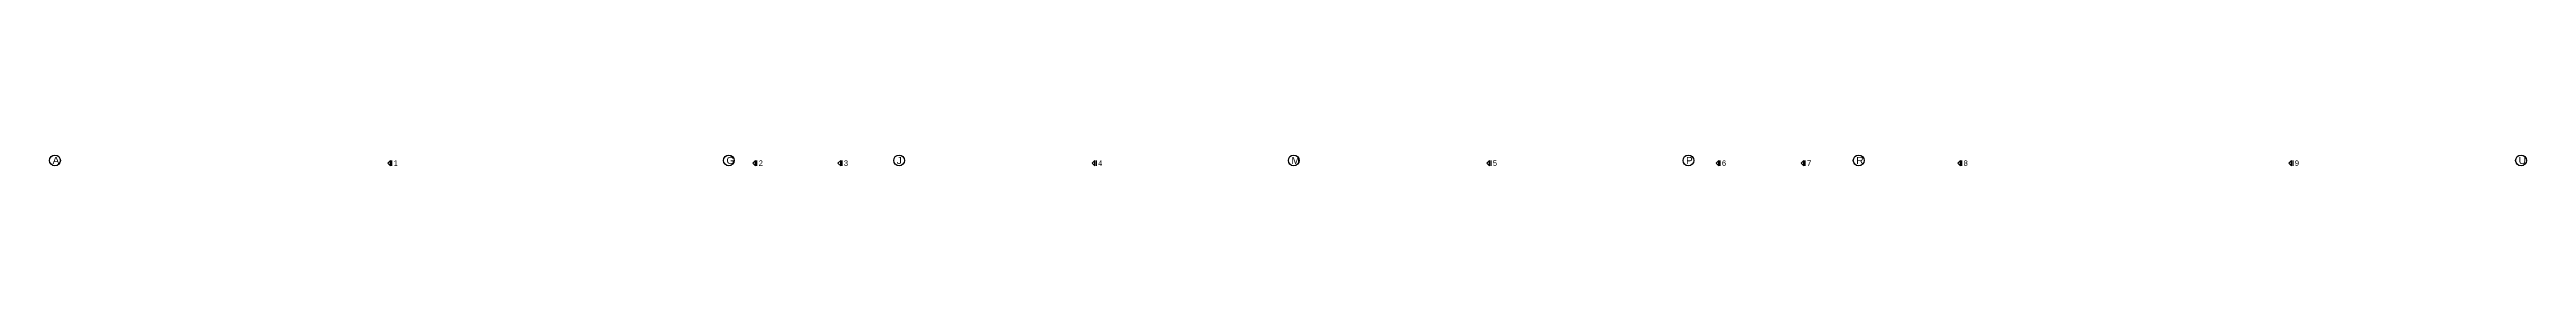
# Model space of a CAD drawing. Extents: x 0 to 98, y 3 to 248.
# Drawn here: x 0.93 to 35.26, y 178.59 to 178.74 of the extents above; entities that cross this region are included whole.
import ezdxf

# ---------------------------------------------------------------- set-up
doc = ezdxf.new("R2010")
doc.units = 0
for name, color, linetype in [('Axisline', 1, 'CONTINUOUS'), ('Axisline_Name', 2, 'CONTINUOUS'), ('SectionLine', 4, 'CONTINUOUS')]:
    doc.layers.add(name, color=color, linetype=linetype)
doc.styles.add('STRUDS_Arial', font='ARIAL.TTF', dxfattribs={"height": 0.04})

msp = doc.modelspace()

# ---------------------------------------------------------------- linework, layer by layer
at = {"layer": 'Axisline'}
for centre in [(1, 178.668), (10.34, 178.668), (12.7, 178.668), (18.17, 178.668), (23.64, 178.668), (26, 178.668), (35.18, 178.668)]:
    msp.add_circle(centre, 0.075, dxfattribs=at)
at = {"layer": 'SectionLine'}
for p, q in [((5.65, 178.668), (5.6125, 178.63)), ((5.65, 178.593), (5.6125, 178.63)), ((5.65, 178.593), (5.65, 178.668)), ((5.67, 178.593), (5.67, 178.668)), ((10.71, 178.668), (10.6725, 178.63)), ((10.71, 178.593), (10.6725, 178.63)), ((10.71, 178.593), (10.71, 178.668)), ((10.73, 178.593), (10.73, 178.668)), ((11.89, 178.668), (11.8525, 178.63)), ((11.89, 178.593), (11.8525, 178.63)), ((11.89, 178.593), (11.89, 178.668)), ((11.91, 178.593), (11.91, 178.668)), ((15.415, 178.668), (15.3775, 178.63)), ((15.415, 178.593), (15.3775, 178.63)), ((15.415, 178.593), (15.415, 178.668)), ((15.435, 178.593), (15.435, 178.668)), ((20.885, 178.668), (20.8475, 178.63)), ((20.885, 178.593), (20.8475, 178.63)), ((20.885, 178.593), (20.885, 178.668)), ((20.905, 178.593), (20.905, 178.668)), ((24.06, 178.668), (24.0225, 178.63)), ((24.06, 178.593), (24.0225, 178.63)), ((24.06, 178.593), (24.06, 178.668)), ((24.08, 178.593), (24.08, 178.668)), ((25.24, 178.668), (25.2025, 178.63)), ((25.24, 178.593), (25.2025, 178.63)), ((25.24, 178.593), (25.24, 178.668)), ((25.26, 178.593), (25.26, 178.668)), ((27.41, 178.668), (27.3725, 178.63)), ((27.41, 178.593), (27.3725, 178.63)), ((27.41, 178.593), (27.41, 178.668)), ((27.43, 178.593), (27.43, 178.668)), ((32, 178.668), (31.9625, 178.63)), ((32, 178.593), (31.9625, 178.63)), ((32, 178.593), (32, 178.668)), ((32.02, 178.593), (32.02, 178.668))]:
    msp.add_line(p, q, dxfattribs=at)

# ---------------------------------------------------------------- texts
at = {"layer": 'Axisline_Name', "style": 'STRUDS_Arial'}
for s, p in [('A', (0.967, 178.618)), ('G', (10.307, 178.618)), ('J', (12.667, 178.618)), ('M', (18.137, 178.618)), ('P', (23.607, 178.618)), ('R', (25.967, 178.618)), ('U', (35.147, 178.618))]:
    msp.add_text(s, height=0.1, dxfattribs=at).set_placement(p)
at = {"layer": 'SectionLine', "style": 'STRUDS_Arial'}
for s, p in [('1', (5.694, 178.593)), ('2', (10.754, 178.593)), ('3', (11.934, 178.593)), ('4', (15.459, 178.593)), ('5', (20.929, 178.593)), ('6', (24.104, 178.593)), ('7', (25.284, 178.593)), ('8', (27.454, 178.593)), ('9', (32.044, 178.593))]:
    msp.add_text(s, height=0.075, dxfattribs=at).set_placement(p)

doc.saveas('drawing.dxf')
